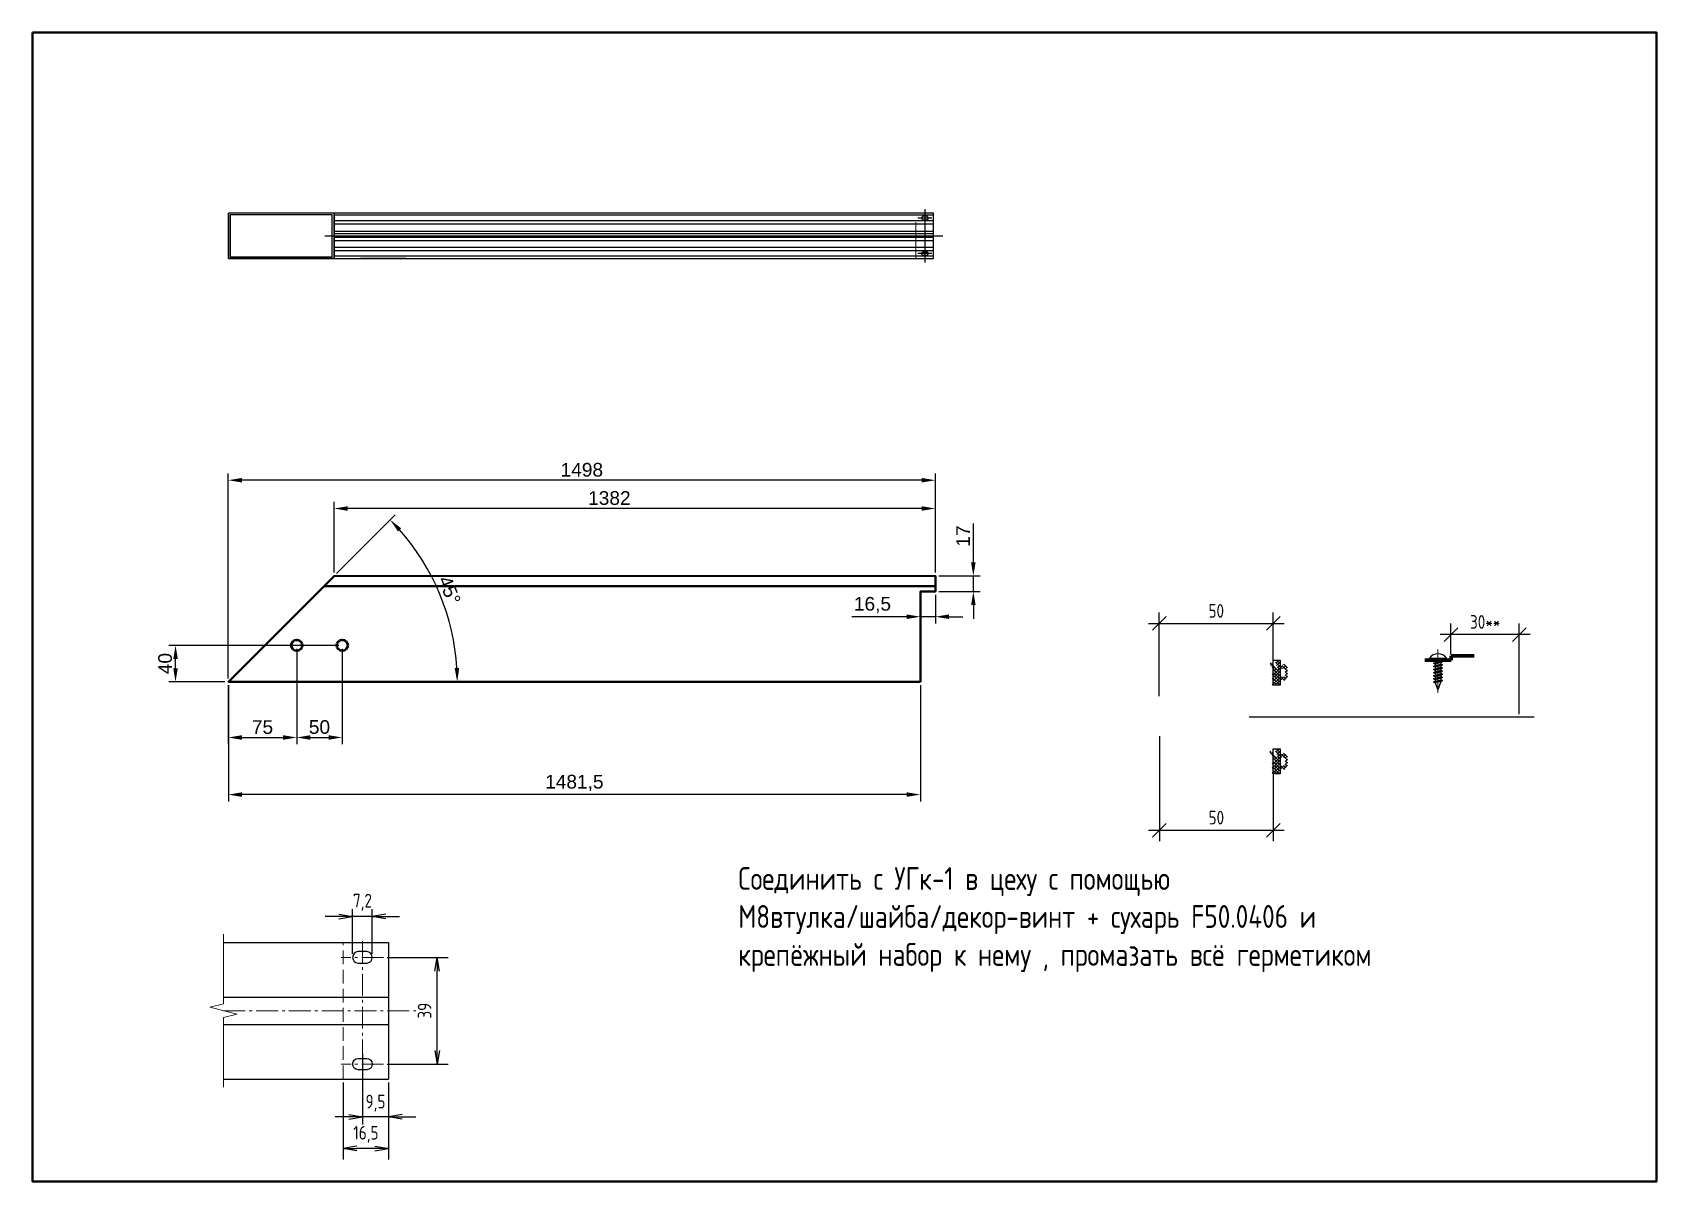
# Model space of a CAD drawing. Header units: millimetres. Extents: x 81 to 148571, y -49 to 131555.
# Drawn here: x 35891 to 37673, y 32188 to 33448 of the extents above; entities that cross this region are included whole.
import ezdxf

# ---------------------------------------------------------------- set-up
doc = ezdxf.new("R2010")
doc.units = ezdxf.units.MM
for name, pattern in [('CENTER', [50.8, 31.75, -6.35, 6.35, -6.35]), ('GOST2.303 4', [7, 5, -2, 0]), ('GOST2.303 6', [12, 8, -1.5, 1, -1.5])]:
    doc.linetypes.add(name, pattern=pattern)
for name, color, linetype, lineweight in [('F50 (Ригель)', 4, 'Continuous', 30), ('Оси', 1, 'GOST2.303 6', 18), ('Размеры', 7, 'Continuous', 25), ('Тонкая', 7, 'Continuous', 0), ('Уплотнитель', 3, 'Continuous', 25)]:
    doc.layers.add(name, color=color, linetype=linetype, lineweight=lineweight)
doc.layers.add('printme', color=5, linetype='Continuous', lineweight=40, plot=False)
doc.layers.add('РАЗМЕРЫ-ВЫНОСКИ', color=4, linetype='Continuous')
doc.styles.add('GOST 2.304', font='CS_Gost2304.shx')
doc.styles.get("Standard").update_dxf_attribs({"font": 'arial.ttf'})
doc.styles.add('ГОСТ 2.304', font='CS_Gost2304.shx')
doc.dimstyles.new('ISO-25', dxfattribs={"dimtxt": 2.5, "dimasz": 2.5, "dimexe": 1.25, "dimexo": 0.625, "dimtad": 1, "dimtxsty": 'Standard', "dimcen": 2.5, "dimadec": 0, "dimazin": 0, "dimtfac": 1, "dimtmove": 0, "dimatfit": 3, "dimfxl": 1, "dimarcsym": 0})
doc.dimstyles.new('СПДС', dxfattribs={"dimscale": 100, "dimtxt": 2.5, "dimasz": 2.5, "dimexe": 2, "dimexo": 0.625, "dimgap": 1, "dimtad": 1, "dimdec": 0, "dimtxsty": 'ГОСТ 2.304', "dimblk": 'OBLIQUE', "dimblk1": 'OBLIQUE', "dimblk2": 'OBLIQUE', "dimcen": 2.5, "dimdle": 2, "dimadec": 0, "dimazin": 2, "dimtfac": 0.75, "dimtdec": 4, "dimtmove": 1, "dimatfit": 3, "dimfxl": 1, "dimtfill": 1, "dimtolj": 1, "dimarcsym": 1})

msp = doc.modelspace()

# ---------------------------------------------------------------- blocks, each defined once
blk = doc.blocks.new('_Oblique')
at = {"color": 0, "linetype": 'ByBlock', "lineweight": -2}
blk.add_line((-0.5, -0.5), (0.5, 0.5), dxfattribs=at)
blk = doc.blocks.new('*D134')
at = {"color": 0, "lineweight": -2, "ltscale": 40, "transparency": 16777216}
for p, q in [((37127.3, 32676.7), (37127.3, 32561.4)), ((37252.3, 32635.9), (37252.3, 32561.4)), ((37115.3, 32573.4), (37264.3, 32573.4))]:
    blk.add_line(p, q, dxfattribs=at)
at = {"layer": 'Defpoints', "color": 0, "ltscale": 40}
for p in [(37127.3, 32680.4), (37252.3, 32639.7), (37252.3, 32573.4)]:
    blk.add_point(p, dxfattribs=at)
at = {"color": 0, "lineweight": -2, "ltscale": 40, "transparency": 16777216, "xscale": 15, "yscale": 15, "zscale": 15, "rotation": 180}
blk.add_blockref('_Oblique', (37127.3, 32573.4), dxfattribs=at)
at = {"color": 0, "lineweight": -2, "ltscale": 40, "transparency": 16777216, "xscale": 15, "yscale": 15, "zscale": 15}
blk.add_blockref('_Oblique', (37252.3, 32573.4), dxfattribs=at)
at = {"color": 0, "ltscale": 40, "transparency": 16777216, "insert": (37189.8, 32587.2), "char_height": 15, "attachment_point": 5, "style": 'ГОСТ 2.304', "bg_fill": 3, "box_fill_scale": 1.1, "bg_fill_color": 256, "bg_fill_true_color": 13158600, "bg_fill_transparency": 0}
blk.add_mtext('\\A1;50', dxfattribs=at)
blk = doc.blocks.new('*U54')
at = {"layer": 'Уплотнитель'}
h = blk.add_hatch(dxfattribs=at)
h.set_pattern_fill('ANSI37', color=256, scale=0.3)
h.set_pattern_definition([(45, (8005.3251, 5308.8052), (-0.67351921, 0.67351921), []), (135, (8005.3251, 5308.8052), (-0.67351921, -0.67351921), [])])
h.paths.add_polyline_path([(3.2, -3.47, 0.224221), (3.05, -3.16), (1.75, -1.83, 0.633692), (1.5, -1.95), (1.5, -2.25, -0.414214), (1.35, -2.4), (0.1, -2.4, -0.788084), (-0.08, -1.64, 0.281861), (0, -1.51), (0, 0), (-1.75, 0, 0.414214), (-2, -0.25), (-2, -1.18), (-1.1, -3.3, -0.761638), (-1.56, -3.66, -0.111738), (-3.65, -1.25, 1.038778), (-4.44, -1.76, 0.038349), (-3.92, -2.53, -0.12084), (-2.49, -5.23, -0.266455), (-2.63, -5.55), (-3.37, -6.05, 0.527864), (-3.37, -6.55), (-2.63, -7.05, -0.527864), (-2.63, -7.55), (-3.37, -8.05, 0.537008), (-3.36, -8.55), (-2.64, -9.02, -0.44915), (-2.57, -9.46), (-3.43, -10.51, 0.633764), (-3.2, -11), (0, -11), (0, -9.49, 0.281861), (-0.08, -9.36, -0.788084), (0.1, -8.6), (1.35, -8.6, -0.414214), (1.5, -8.75), (1.5, -9.05, 0.633692), (1.75, -9.17), (3.05, -7.84, 0.224221), (3.2, -7.53)])
h.paths.add_polyline_path([(0, -4.7, -0.414214), (1, -3.7), (1.7, -3.7, -0.414214), (2.2, -4.2), (2.2, -6.8, -0.414214), (1.7, -7.3), (0.5, -7.3, -0.414214), (0, -6.8)], flags=16)
at = {"layer": 'Defpoints', "color": 252}
blk.add_lwpolyline([(0, -11), (-3, -11), (-3, 0), (0, 0), (0, -11)], dxfattribs=at)
blk = doc.blocks.new('*U119')
blk.add_lwpolyline([(0, 122.47), (0, -2.53)])
blk = doc.blocks.new('3.9x13 DIN 7981', base_point=(538.74, 545.41))
for p, q in [((538.74, 549.16), (537.81, 549.16)), ((537.81, 541.66), (537.81, 549.16)), ((538.74, 541.66), (538.74, 549.16)), ((538.74, 546.71), (539.05, 546.71)), ((538.74, 544.11), (538.74, 546.71)), ((538.74, 544.11), (539.74, 544.11)), ((539.8, 546.71), (540.43, 546.71)), ((540.49, 544.11), (541.12, 544.11)), ((541.18, 546.71), (541.8, 546.71)), ((541.87, 544.11), (542.49, 544.11)), ((542.55, 546.71), (543.18, 546.71)), ((543.24, 544.11), (543.87, 544.11)), ((543.93, 546.71), (544.55, 546.71)), ((544.62, 544.11), (545.24, 544.11)), ((545.31, 546.71), (545.93, 546.71)), ((545.99, 544.11), (546.62, 544.11)), ((546.68, 546.71), (547.31, 546.71)), ((547.37, 544.11), (547.99, 544.11)), ((548.06, 546.71), (551.74, 545.41)), ((548.74, 544.11), (551.74, 545.41)), ((538.74, 541.66), (537.81, 541.66))]:
    blk.add_line(p, q)
for points in [[(539.43, 547.36), (540.12, 543.46), (539.74, 544.11), (539.05, 546.71), (539.43, 547.36), (539.8, 546.71), (540.49, 544.11), (540.12, 543.46)], [(540.8, 547.36), (541.49, 543.46), (541.12, 544.11), (540.43, 546.71), (540.8, 547.36), (541.18, 546.71), (541.87, 544.11), (541.49, 543.46)], [(542.18, 547.36), (542.87, 543.46), (542.49, 544.11), (541.8, 546.71), (542.18, 547.36), (542.55, 546.71), (543.24, 544.11), (542.87, 543.46)], [(543.55, 547.36), (544.24, 543.46), (543.87, 544.11), (543.18, 546.71), (543.55, 547.36), (543.93, 546.71), (544.62, 544.11), (544.24, 543.46)], [(544.93, 547.36), (545.62, 543.46), (545.24, 544.11), (544.55, 546.71), (544.93, 547.36), (545.31, 546.71), (545.99, 544.11), (545.62, 543.46)], [(546.31, 547.36), (546.99, 543.46), (546.62, 544.11), (545.93, 546.71), (546.31, 547.36), (546.68, 546.71), (547.37, 544.11), (546.99, 543.46)], [(547.68, 547.36), (548.37, 543.46), (547.99, 544.11), (547.31, 546.71), (547.68, 547.36), (548.06, 546.71), (548.74, 544.11), (548.37, 543.46)]]:
    blk.add_lwpolyline(points)
blk.add_arc((540.64, 545.41), 4.7, 127.07378, 232.92615)
blk = doc.blocks.new('*U61')
at = {"color": 1, "linetype": 'CENTER', "lineweight": 18, "ltscale": 0.2}
blk.add_lwpolyline([(0, 4.67), (0, -15.59)], dxfattribs=at)
at = {"rotation": 270}
blk.add_blockref('3.9x13 DIN 7981', (0, 0), dxfattribs=at)
blk = doc.blocks.new('*D139')
at = {"color": 0, "lineweight": -2, "ltscale": 2.5, "transparency": 16777216}
for p, q in [((36105.7, 32739.9), (36105.7, 32964.7)), ((36866.5, 32957.2), (36120.7, 32957.2)), ((36881.5, 32855.9), (36881.5, 32964.7))]:
    blk.add_line(p, q, dxfattribs=at)
at = {"color": 0, "ltscale": 2.5, "transparency": 16777216}
for points in [[(36120.7, 32959.7), (36120.7, 32954.7), (36105.7, 32957.2)], [(36866.5, 32959.7), (36866.5, 32954.7), (36881.5, 32957.2)]]:
    blk.add_solid(points, dxfattribs=at)
at = {"layer": 'Defpoints', "color": 0, "ltscale": 2.5}
for p in [(36105.7, 32957.2), (36881.5, 32852.2), (36105.7, 32736.1)]:
    blk.add_point(p, dxfattribs=at)
at = {"color": 0, "ltscale": 2.5, "transparency": 16777216, "insert": (36493.6, 32968.6), "char_height": 15, "attachment_point": 5}
blk.add_mtext('1498', dxfattribs=at)
blk = doc.blocks.new('*D140')
at = {"color": 0, "lineweight": -2, "ltscale": 2.5, "transparency": 16777216}
for p, q in [((36227, 32776.1), (36040.3, 32776.1)), ((36047.8, 32751.1), (36047.8, 32761.1)), ((36102, 32736.1), (36040.3, 32736.1))]:
    blk.add_line(p, q, dxfattribs=at)
at = {"color": 0, "ltscale": 2.5, "transparency": 16777216}
for points in [[(36045.3, 32761.1), (36050.3, 32761.1), (36047.8, 32776.1)], [(36045.3, 32751.1), (36050.3, 32751.1), (36047.8, 32736.1)]]:
    blk.add_solid(points, dxfattribs=at)
at = {"layer": 'Defpoints', "color": 0, "ltscale": 2.5}
for p in [(36047.8, 32776.1), (36230.7, 32776.1), (36105.7, 32736.1)]:
    blk.add_point(p, dxfattribs=at)
at = {"color": 0, "ltscale": 2.5, "transparency": 16777216, "insert": (36036.4, 32756.1), "char_height": 15, "attachment_point": 5, "rotation": 90}
blk.add_mtext('40', dxfattribs=at)
blk = doc.blocks.new('*D141')
at = {"color": 0, "lineweight": -2, "ltscale": 2.5, "transparency": 16777216}
for p, q in [((36180.7, 32772.4), (36180.7, 32667.6)), ((36105.7, 32732.4), (36105.7, 32667.6)), ((36120.7, 32675.1), (36165.7, 32675.1))]:
    blk.add_line(p, q, dxfattribs=at)
at = {"color": 0, "ltscale": 2.5, "transparency": 16777216}
for points in [[(36120.7, 32677.6), (36120.7, 32672.6), (36105.7, 32675.1)], [(36165.7, 32677.6), (36165.7, 32672.6), (36180.7, 32675.1)]]:
    blk.add_solid(points, dxfattribs=at)
at = {"layer": 'Defpoints', "color": 0, "ltscale": 2.5}
for p in [(36180.7, 32776.1), (36105.7, 32736.1), (36180.7, 32675.1)]:
    blk.add_point(p, dxfattribs=at)
at = {"color": 0, "ltscale": 2.5, "transparency": 16777216, "insert": (36143.2, 32686.4), "char_height": 15, "attachment_point": 5}
blk.add_mtext('75', dxfattribs=at)
blk = doc.blocks.new('*D142')
at = {"color": 0, "lineweight": -2, "ltscale": 2.5, "transparency": 16777216}
for p, q in [((36180.7, 32772.4), (36180.7, 32667.6)), ((36230.7, 32772.4), (36230.7, 32667.6)), ((36195.7, 32675.1), (36215.7, 32675.1))]:
    blk.add_line(p, q, dxfattribs=at)
at = {"color": 0, "ltscale": 2.5, "transparency": 16777216}
for points in [[(36195.7, 32677.6), (36195.7, 32672.6), (36180.7, 32675.1)], [(36215.7, 32677.6), (36215.7, 32672.6), (36230.7, 32675.1)]]:
    blk.add_solid(points, dxfattribs=at)
at = {"layer": 'Defpoints', "color": 0, "ltscale": 2.5}
for p in [(36180.7, 32776.1), (36230.7, 32776.1), (36230.7, 32675.1)]:
    blk.add_point(p, dxfattribs=at)
at = {"color": 0, "ltscale": 2.5, "transparency": 16777216, "insert": (36205.7, 32686.5), "char_height": 15, "attachment_point": 5}
blk.add_mtext('50', dxfattribs=at)
blk = doc.blocks.new('*D143')
at = {"color": 0, "lineweight": -2, "ltscale": 2.5, "transparency": 16777216}
for p, q in [((36865, 32831.4), (36865, 32800)), ((36881.5, 32831.4), (36881.5, 32800)), ((36850, 32807.5), (36789.9, 32807.5)), ((36881.5, 32807.5), (36865, 32807.5)), ((36896.5, 32807.5), (36911.5, 32807.5))]:
    blk.add_line(p, q, dxfattribs=at)
at = {"color": 0, "ltscale": 2.5, "transparency": 16777216}
for points in [[(36850, 32810), (36850, 32805), (36865, 32807.5)], [(36896.5, 32810), (36896.5, 32805), (36881.5, 32807.5)]]:
    blk.add_solid(points, dxfattribs=at)
at = {"layer": 'Defpoints', "color": 0, "ltscale": 2.5}
for p in [(36865, 32835.2), (36881.5, 32835.2), (36865, 32807.5)]:
    blk.add_point(p, dxfattribs=at)
at = {"color": 0, "ltscale": 2.5, "transparency": 16777216, "insert": (36812.5, 32820.3), "char_height": 15, "attachment_point": 5}
blk.add_mtext('16,5', dxfattribs=at)
blk = doc.blocks.new('*D144')
at = {"color": 0, "lineweight": -2, "ltscale": 2.5, "transparency": 16777216}
for p, q in [((36923.2, 32867.2), (36923.2, 32909.8)), ((36885.3, 32852.2), (36930.7, 32852.2)), ((36923.2, 32835.2), (36923.2, 32852.2)), ((36885.3, 32835.2), (36930.7, 32835.2)), ((36923.2, 32820.2), (36923.2, 32805.2))]:
    blk.add_line(p, q, dxfattribs=at)
at = {"color": 0, "ltscale": 2.5, "transparency": 16777216}
for points in [[(36920.7, 32867.2), (36925.7, 32867.2), (36923.2, 32852.2)], [(36920.7, 32820.2), (36925.7, 32820.2), (36923.2, 32835.2)]]:
    blk.add_solid(points, dxfattribs=at)
at = {"layer": 'Defpoints', "color": 0, "ltscale": 2.5}
for p in [(36881.5, 32852.2), (36923.2, 32852.2), (36881.5, 32835.2)]:
    blk.add_point(p, dxfattribs=at)
at = {"color": 0, "ltscale": 2.5, "transparency": 16777216, "insert": (36911.9, 32896), "char_height": 15, "attachment_point": 5, "rotation": 90}
blk.add_mtext('17', dxfattribs=at)
blk = doc.blocks.new('*D145')
at = {"color": 0, "lineweight": -2, "ltscale": 2.5, "transparency": 16777216}
blk.add_line((36224.4, 32854.8), (36288.6, 32919.1), dxfattribs=at)
blk.add_arc((36105.7, 32736.1), 251.2, 3.4251, 41.5777, dxfattribs=at)
at = {"color": 0, "ltscale": 2.5, "transparency": 16777216}
for points in [[(36291.8, 32901.1), (36295.4, 32904.5), (36283.3, 32913.7)], [(36359, 32751.2), (36354, 32751.1), (36356.9, 32736.2)]]:
    blk.add_solid(points, dxfattribs=at)
at = {"layer": 'Defpoints', "color": 0, "ltscale": 2.5}
for p in [(36221.7, 32852.1, 40912), (36348.3, 32801.2), (36105.7, 32736.1, 40912), (36105.7, 32736.1, 40912), (36865, 32736.2, 40912)]:
    blk.add_point(p, dxfattribs=at)
at = {"color": 0, "ltscale": 2.5, "transparency": 16777216, "insert": (36348.3, 32836.6), "char_height": 15, "attachment_point": 5, "rotation": 292.5014}
blk.add_mtext('45°', dxfattribs=at)
blk = doc.blocks.new('_Open')
at = {"color": 0, "linetype": 'ByBlock', "lineweight": -2}
for p, q in [((-1, 0.17), (0, 0)), ((-1, -0.17), (0, 0)), ((0, 0), (-1, 0))]:
    blk.add_line(p, q, dxfattribs=at)
blk = doc.blocks.new('*D135')
at = {"color": 0, "lineweight": -2, "ltscale": 40, "transparency": 16777216}
for p, q in [((37127.25, 32720.34), (37127.25, 32812.1)), ((37252.25, 32736.11), (37252.25, 32812.1)), ((37115.25, 32800.1), (37264.25, 32800.1))]:
    blk.add_line(p, q, dxfattribs=at)
at = {"layer": 'Defpoints', "color": 0, "ltscale": 40}
for p in [(37252.25, 32800.1), (37252.25, 32732.36), (37127.25, 32716.59)]:
    blk.add_point(p, dxfattribs=at)
at = {"layer": 'Defpoints', "color": 0, "ltscale": 2}
for p in [(94.76, -9.5), (104.26, -20)]:
    blk.add_point(p, dxfattribs=at)
at = {"layer": 'Размеры', "color": 0, "lineweight": -2, "ltscale": 2, "transparency": 16777216}
for p, q in [((94.76, -10.75), (94.76, -37.79)), ((104.26, -21.25), (104.26, -37.79)), ((89.76, -33.79), (84.76, -33.79)), ((109.26, -33.79), (114.26, -33.79))]:
    blk.add_line(p, q, dxfattribs=at)
at = {"color": 0, "lineweight": -2, "ltscale": 40, "transparency": 16777216, "xscale": 15, "yscale": 15, "zscale": 15, "rotation": 180}
blk.add_blockref('_Oblique', (37127.25, 32800.1), dxfattribs=at)
at = {"color": 0, "lineweight": -2, "ltscale": 40, "transparency": 16777216, "xscale": 15, "yscale": 15, "zscale": 15}
blk.add_blockref('_Oblique', (37252.25, 32800.1), dxfattribs=at)
at = {"color": 0, "ltscale": 40, "transparency": 16777216, "insert": (37189.75, 32813.91), "char_height": 15, "attachment_point": 5, "style": 'ГОСТ 2.304', "bg_fill": 3, "box_fill_scale": 1.1, "bg_fill_color": 256, "bg_fill_true_color": 13158600, "bg_fill_transparency": 0}
blk.add_mtext('\\A1;50', dxfattribs=at)
at = {"layer": 'Размеры', "color": 0, "ltscale": 2, "transparency": 16777216, "insert": (99.51, -28.79), "char_height": 5, "attachment_point": 5, "style": 'GOST 2.304', "bg_fill": 3, "box_fill_scale": 1.1, "bg_fill_color": 256, "bg_fill_true_color": 13158600, "bg_fill_transparency": 0}
blk.add_mtext('\\A1;9,5', dxfattribs=at)
at = {"layer": 'Defpoints', "color": 0, "ltscale": 2}
blk.add_point((94.76, -33.79), dxfattribs=at)
at = {"layer": 'Размеры', "color": 0, "lineweight": -2, "ltscale": 2, "transparency": 16777216}
blk.add_line((104.26, -33.79), (94.76, -33.79), dxfattribs=at)
at = {"layer": 'Размеры', "color": 0, "lineweight": -2, "ltscale": 2, "transparency": 16777216, "xscale": 5, "yscale": 5, "zscale": 5}
blk.add_blockref('_Open', (94.76, -33.79), dxfattribs=at)
at = {"layer": 'Размеры', "color": 0, "lineweight": -2, "ltscale": 2, "transparency": 16777216, "xscale": 5, "yscale": 5, "zscale": 5, "rotation": 180}
blk.add_blockref('_Open', (104.26, -33.79), dxfattribs=at)
blk = doc.blocks.new('*D136')
at = {"color": 0, "lineweight": -2, "ltscale": 2.5, "transparency": 16777216}
for p, q in [((37447.25, 32766.06), (37447.25, 32799.97)), ((37522.25, 32700.63), (37522.25, 32799.97)), ((37534.25, 32787.97), (37435.25, 32787.97))]:
    blk.add_line(p, q, dxfattribs=at)
at = {"layer": 'Defpoints', "color": 0, "ltscale": 2.5}
for p in [(37447.25, 32787.97), (37447.25, 32762.31), (37522.25, 32696.88)]:
    blk.add_point(p, dxfattribs=at)
at = {"layer": 'Defpoints', "color": 0, "ltscale": 5}
for p in [(91.16, 24.5), (98.36, 24.5)]:
    blk.add_point(p, dxfattribs=at)
at = {"layer": 'Размеры', "color": 0, "lineweight": -2, "ltscale": 5, "transparency": 16777216}
for p, q in [((91.16, 25.75), (91.16, 43.46)), ((98.36, 25.75), (98.36, 43.46)), ((86.16, 39.46), (81.16, 39.46)), ((103.36, 39.46), (108.36, 39.46))]:
    blk.add_line(p, q, dxfattribs=at)
at = {"color": 0, "lineweight": -2, "ltscale": 2.5, "transparency": 16777216, "xscale": 15, "yscale": 15, "zscale": 15, "rotation": 180}
blk.add_blockref('_Oblique', (37447.25, 32787.97), dxfattribs=at)
at = {"color": 0, "lineweight": -2, "ltscale": 2.5, "transparency": 16777216, "xscale": 15, "yscale": 15, "zscale": 15}
blk.add_blockref('_Oblique', (37522.25, 32787.97), dxfattribs=at)
at = {"color": 0, "ltscale": 2.5, "transparency": 16777216, "insert": (37484.75, 32801.78), "char_height": 15, "attachment_point": 5, "style": 'ГОСТ 2.304', "bg_fill": 3, "box_fill_scale": 1.1, "bg_fill_color": 256, "bg_fill_true_color": 13158600, "bg_fill_transparency": 0}
blk.add_mtext('\\A1;30**', dxfattribs=at)
at = {"layer": 'Размеры', "color": 0, "ltscale": 5, "transparency": 16777216, "insert": (94.76, 44.65), "char_height": 5, "attachment_point": 5, "style": 'ГОСТ 2.304', "bg_fill": 3, "box_fill_scale": 1.1, "bg_fill_color": 256, "bg_fill_true_color": 13158600, "bg_fill_transparency": 0}
blk.add_mtext('\\A1;7,2', dxfattribs=at)
at = {"layer": 'Defpoints', "color": 0, "ltscale": 5}
blk.add_point((91.16, 39.46), dxfattribs=at)
at = {"layer": 'Размеры', "color": 0, "lineweight": -2, "ltscale": 5, "transparency": 16777216}
blk.add_line((98.36, 39.46), (91.16, 39.46), dxfattribs=at)
at = {"layer": 'Размеры', "color": 0, "lineweight": -2, "ltscale": 5, "transparency": 16777216, "xscale": 5, "yscale": 5, "zscale": 5}
blk.add_blockref('_Open', (91.16, 39.46), dxfattribs=at)
at = {"layer": 'Размеры', "color": 0, "lineweight": -2, "ltscale": 5, "transparency": 16777216, "xscale": 5, "yscale": 5, "zscale": 5, "rotation": 180}
blk.add_blockref('_Open', (98.36, 39.46), dxfattribs=at)
blk = doc.blocks.new('*D137')
at = {"color": 0, "lineweight": -2, "ltscale": 2.5, "transparency": 16777216}
for p, q in [((36105.74, 32732.4), (36105.75, 32604.96)), ((36865.03, 32732.43), (36865.04, 32604.99)), ((36850.04, 32612.49), (36120.75, 32612.46))]:
    blk.add_line(p, q, dxfattribs=at)
at = {"color": 0, "ltscale": 2.5, "transparency": 16777216}
for points in [[(36120.75, 32614.96), (36120.75, 32609.96), (36105.75, 32612.46)], [(36850.04, 32614.99), (36850.04, 32609.99), (36865.04, 32612.49)]]:
    blk.add_solid(points, dxfattribs=at)
at = {"layer": 'Defpoints', "color": 0, "ltscale": 2.5}
for p in [(36105.74, 32736.15), (36865.03, 32736.18), (36105.75, 32612.46)]:
    blk.add_point(p, dxfattribs=at)
at = {"layer": 'Defpoints', "color": 0, "ltscale": 2}
for p in [(87.76, -20), (104.26, -20), (87.76, -45.32)]:
    blk.add_point(p, dxfattribs=at)
at = {"layer": 'Размеры', "color": 0, "lineweight": -2, "ltscale": 2, "transparency": 16777216}
for p, q in [((87.76, -21.25), (87.76, -49.32)), ((104.26, -21.25), (104.26, -49.32)), ((99.26, -45.32), (92.76, -45.32))]:
    blk.add_line(p, q, dxfattribs=at)
at = {"color": 0, "ltscale": 2.5, "transparency": 16777216, "insert": (36485.39, 32625.24), "char_height": 15, "attachment_point": 5, "rotation": 0.00275}
blk.add_mtext('1481,5', dxfattribs=at)
at = {"layer": 'Размеры', "color": 0, "ltscale": 2, "transparency": 16777216, "insert": (96.01, -40.17), "char_height": 5, "attachment_point": 5, "style": 'GOST 2.304', "bg_fill": 3, "box_fill_scale": 1.1, "bg_fill_color": 256, "bg_fill_true_color": 13158600, "bg_fill_transparency": 0}
blk.add_mtext('\\A1;16,5', dxfattribs=at)
at = {"layer": 'Размеры', "color": 0, "lineweight": -2, "ltscale": 2, "transparency": 16777216, "xscale": 5, "yscale": 5, "zscale": 5, "rotation": 180}
blk.add_blockref('_Open', (87.76, -45.32), dxfattribs=at)
at = {"layer": 'Размеры', "color": 0, "lineweight": -2, "ltscale": 2, "transparency": 16777216, "xscale": 5, "yscale": 5, "zscale": 5}
blk.add_blockref('_Open', (104.26, -45.32), dxfattribs=at)
blk = doc.blocks.new('*D138')
at = {"color": 0, "lineweight": -2, "ltscale": 2.5, "transparency": 16777216}
for p, q in [((36221.74, 32855.9), (36221.74, 32933.67)), ((36881.53, 32855.93), (36881.53, 32933.71)), ((36866.53, 32926.21), (36236.74, 32926.17))]:
    blk.add_line(p, q, dxfattribs=at)
at = {"color": 0, "ltscale": 2.5, "transparency": 16777216}
for points in [[(36236.74, 32928.67), (36236.74, 32923.67), (36221.74, 32926.17)], [(36866.53, 32928.71), (36866.53, 32923.71), (36881.53, 32926.21)]]:
    blk.add_solid(points, dxfattribs=at)
at = {"layer": 'Defpoints', "color": 0, "ltscale": 2.5}
for p in [(36221.74, 32926.17), (36221.74, 32852.15), (36881.53, 32852.18)]:
    blk.add_point(p, dxfattribs=at)
at = {"layer": 'Defpoints', "color": 0, "ltscale": 2}
for p in [(102.49, 24.5), (122.14, 24.5), (102.49, -14.5)]:
    blk.add_point(p, dxfattribs=at)
at = {"layer": 'Размеры', "color": 0, "lineweight": -2, "ltscale": 2, "transparency": 16777216}
for p, q in [((103.74, 24.5), (126.14, 24.5)), ((122.14, -9.5), (122.14, 19.5)), ((103.74, -14.5), (126.14, -14.5))]:
    blk.add_line(p, q, dxfattribs=at)
at = {"layer": 'Размеры', "color": 0, "lineweight": -2, "ltscale": 2, "transparency": 16777216, "xscale": 5, "yscale": 5, "zscale": 5}
for p, rotation in [((122.14, 24.5), 90), ((122.14, -14.5), 270)]:
    blk.add_blockref('_Open', p, dxfattribs=dict(at, rotation=rotation))
at = {"color": 0, "ltscale": 2.5, "transparency": 16777216, "insert": (36523.81, 32937.6), "char_height": 15, "attachment_point": 5, "rotation": 0.00317}
blk.add_mtext('1382', dxfattribs=at)
at = {"layer": 'Размеры', "color": 0, "ltscale": 2, "transparency": 16777216, "insert": (117.49, 5), "char_height": 5, "attachment_point": 5, "rotation": 90, "style": 'GOST 2.304', "bg_fill": 3, "box_fill_scale": 1.1, "bg_fill_color": 256, "bg_fill_true_color": 13158600, "bg_fill_transparency": 0}
blk.add_mtext('\\A1;39', dxfattribs=at)
blk = doc.blocks.new('уз 12зерк')
at = {"layer": 'F50 (Ригель)', "lineweight": 25, "ltscale": 2.5}
for p, q in [((43.88, 30), (104.26, 30)), ((104.26, 30), (104.26, -20)), ((43.88, 10), (104.26, 10)), ((43.88, 0), (104.26, 0)), ((43.88, -20), (104.26, -20))]:
    blk.add_line(p, q, dxfattribs=at)
at = {"layer": 'F50 (Ригель)', "linetype": 'GOST2.303 4', "lineweight": 18}
blk.add_line((87.76, -20), (87.76, 30), dxfattribs=at)
at = {"layer": 'Оси'}
for p, q in [((94.76, 30.48), (94.76, -20.48)), ((43.88, 5), (114.26, 5))]:
    blk.add_line(p, q, dxfattribs=at)
at = {"layer": 'Тонкая', "linetype": 'Continuous'}
blk.add_lwpolyline([(43.88, 33), (43.88, 7.5), (38.88, 6.25), (48.88, 3.75), (43.88, 2.5), (43.88, -23)], dxfattribs=at)
at = {"layer": 'Размеры', "ltscale": 2}
dim = blk.add_linear_dim(base=(94.76, -33.79), p1=(104.26, -20), p2=(94.76, -9.5), angle=180, dimstyle='СПДС', override={"dimscale": 2, "dimdec": 1, "dimtxsty": 'GOST 2.304', "dimblk1": 'Open', "dimblk2": 'Open', "dimsah": 1}, dxfattribs=at)
dim.commit()
dim.dimension.update_dxf_attribs({"geometry": '*D135', "text_midpoint": (99.51, -33.79), "dimtype": 128})
at = {"layer": 'Размеры', "ltscale": 5}
dim = blk.add_linear_dim(base=(91.16, 39.46), p1=(98.36, 24.5), p2=(91.16, 24.5), angle=180, dimstyle='СПДС', override={"dimscale": 2, "dimdec": 1, "dimblk1": 'Open', "dimblk2": 'Open', "dimsah": 1}, dxfattribs=at)
dim.commit()
dim.dimension.update_dxf_attribs({"geometry": '*D136', "text_midpoint": (94.76, 39.46), "dimtype": 128})
at = {"layer": 'Размеры', "ltscale": 2}
dim = blk.add_linear_dim(base=(87.76, -45.32), p1=(104.26, -20), p2=(87.76, -20), angle=180, dimstyle='СПДС', override={"dimscale": 2, "dimdec": 1, "dimtxsty": 'GOST 2.304', "dimblk1": 'Open', "dimblk2": 'Open', "dimsah": 1}, dxfattribs=at)
dim.commit()
dim.dimension.update_dxf_attribs({"geometry": '*D137', "text_midpoint": (96.01, -45.32), "dimtype": 128})
at = {"layer": 'F50 (Ригель)', "lineweight": 25, "ltscale": 2.5}
for points in [[(96.36, 22.4, 0.953514), (96.36, 26.6), (93.16, 26.6, 0.953514), (93.16, 22.4)], [(96.36, -12.4, -0.953514), (96.36, -16.6), (93.16, -16.6, -0.953514), (93.16, -12.4)]]:
    blk.add_lwpolyline(points, format="xyb", close=True, dxfattribs=at)
at = {"layer": 'Оси'}
for points in [[(102.49, 24.5), (87.03, 24.5)], [(102.49, -14.5), (87.03, -14.5)]]:
    blk.add_lwpolyline(points, dxfattribs=at)
at = {"layer": 'Размеры', "ltscale": 2}
dim = blk.add_linear_dim(base=(122.14, 24.5), p1=(102.49, -14.5), p2=(102.49, 24.5), angle=90, dimstyle='СПДС', override={"dimscale": 2, "dimtxsty": 'GOST 2.304', "dimblk1": 'Open', "dimblk2": 'Open', "dimsah": 1}, dxfattribs=at)
dim.commit()
dim.dimension.update_dxf_attribs({"geometry": '*D138', "text_midpoint": (117.49, 5)})

# ---------------------------------------------------------------- dimensions: what is measured, and where the dimension line sits
at = {"ltscale": 40}
dim = msp.add_linear_dim(base=(37252.254, 32573.363), p1=(37127.254, 32680.443), p2=(37252.254, 32639.697), dimstyle='СПДС', override={"dimscale": 6, "dimlfac": 0.4}, dxfattribs=at)
dim.commit()
dim.dimension.update_dxf_attribs({"geometry": '*D134', "text_midpoint": (37189.754, 32587.173)})

# ---------------------------------------------------------------- linework, layer by layer
at = {"color": 3, "ltscale": 8}
for p, q in [((36870.033, 33254.523, 40912), (36870.033, 33195.945, 40912)), ((36211.743, 33225.234, 40912), (36844.681, 33225.234, 40912)), ((36626.1, 33225.234, 40912), (36889.533, 33225.234, 40912))]:
    msp.add_line(p, q, dxfattribs=at)
at = {"ltscale": 2.5}
for p, q in [((36105.743, 33200.234, 40912), (36105.743, 33250.234, 40912)), ((36221.743, 33250.234, 40912), (36105.743, 33250.234, 40912)), ((36221.743, 33200.234, 40912), (36105.743, 33200.234, 40912)), ((36300.743, 33200.234, 40912), (36250.743, 33200.234, 40912))]:
    msp.add_line(p, q, dxfattribs=at)
at = {"color": 252, "lineweight": 25, "ltscale": 8}
for p, q in [((36847.259, 33247.734, 40912), (36221.743, 33247.734, 40912)), ((36845.208, 33241.734, 40912), (36221.743, 33241.734, 40912)), ((36844.717, 33237.934, 40912), (36221.743, 33237.934, 40912)), ((36879.533, 33247.734, 40912), (36626.1, 33247.734, 40912)), ((36879.533, 33241.734, 40912), (36626.1, 33241.734, 40912)), ((36879.533, 33237.934, 40912), (36626.1, 33237.934, 40912)), ((36844.681, 33227.234, 40912), (36221.743, 33227.234, 40912)), ((36844.681, 33223.234, 40912), (36221.743, 33223.234, 40912)), ((36879.533, 33227.234, 40912), (36624.1, 33227.234, 40912)), ((36879.533, 33223.234, 40912), (36628.1, 33223.234, 40912)), ((36844.717, 33212.534, 40912), (36221.743, 33212.534, 40912)), ((36845.208, 33208.734, 40912), (36221.743, 33208.734, 40912)), ((36847.259, 33202.734, 40912), (36221.743, 33202.734, 40912)), ((36879.533, 33212.534, 40912), (36626.1, 33212.534, 40912)), ((36879.533, 33208.734, 40912), (36626.1, 33208.734, 40912)), ((36879.533, 33202.734, 40912), (36626.1, 33202.734, 40912))]:
    msp.add_line(p, q, dxfattribs=at)
at = {"color": 252, "linetype": 'GOST2.303 4', "lineweight": 18, "ltscale": 8}
msp.add_line((36860.033, 33200.234, 40912), (36860.033, 33250.234, 40912), dxfattribs=at)
at = {"lineweight": 25, "ltscale": 8}
for p, q in [((36221.743, 33230.234, 40912), (36879.533, 33230.234, 40912)), ((36221.743, 33220.234, 40912), (36844.681, 33220.234, 40912)), ((36626.1, 33220.234, 40912), (36879.533, 33220.234, 40912))]:
    msp.add_line(p, q, dxfattribs=at)
at = {"color": 6, "lineweight": 40, "ltscale": 10}
for p, q in [((36221.743, 32852.146, 40912), (36881.533, 32852.183, 40912)), ((36210.743, 32841.146, 40912), (36881.533, 32841.183, 40912))]:
    msp.add_line(p, q, dxfattribs=at)
at = {"color": 1, "lineweight": 70, "ltscale": 4}
for p, q in [((37447.411, 32759.862), (37418.669, 32759.862)), ((37447.411, 32764.676), (37447.411, 32759.862)), ((37447.411, 32764.676), (37472.827, 32764.676))]:
    msp.add_line(p, q, dxfattribs=at)
at = {"ltscale": 2.5, "elevation": 40912}
for points in [[(36221.743, 33250.234), (36105.743, 33250.234), (36105.743, 33200.234), (36221.743, 33200.234)], [(36219.743, 33248.234), (36107.743, 33248.234), (36107.743, 33202.234), (36219.743, 33202.234)]]:
    msp.add_lwpolyline(points, close=True, dxfattribs=at)
at = {"lineweight": 25, "ltscale": 8, "elevation": 40912}
for points in [[(36848.662, 33250.234), (36221.743, 33250.234), (36221.743, 33200.234), (36848.662, 33200.234)], [(36626.1, 33200.234), (36879.533, 33200.234), (36879.533, 33250.234), (36626.1, 33250.234)]]:
    msp.add_lwpolyline(points, dxfattribs=at)
at = {"color": 3, "ltscale": 8, "elevation": 40912}
for points in [[(36877.761, 33244.734), (36862.305, 33244.734)], [(36877.761, 33205.734), (36862.305, 33205.734)]]:
    msp.add_lwpolyline(points, dxfattribs=at)
at = {"color": 252, "lineweight": 25, "ltscale": 8, "elevation": 40912}
for points in [[(36871.633, 33242.634, 0.9535141), (36871.633, 33246.834), (36868.433, 33246.834, 0.9535141), (36868.433, 33242.634)], [(36871.633, 33207.834, -0.9535141), (36871.633, 33203.634), (36868.433, 33203.634, -0.9535141), (36868.433, 33207.834)]]:
    msp.add_lwpolyline(points, format="xyb", close=True, dxfattribs=at)
at = {"color": 6, "lineweight": 40, "ltscale": 10, "elevation": 40912}
msp.add_lwpolyline([(36210.743, 32841.146), (36881.533, 32841.183)], dxfattribs=at)

# ---------------------------------------------------------------- block references
at = {"xscale": 2.5, "yscale": 2.5, "zscale": 2.5}
msp.add_blockref('*U61', (37433.04, 32759.862), dxfattribs=at)
at = {"ltscale": 2, "xscale": 2.5, "yscale": 2.5, "zscale": 2.5}
msp.add_blockref('*U54', (37259.754, 32759.862), dxfattribs=at)

msp.set_redraw_order([(e.dxf.handle, doc.entitydb.next_handle()) for e in msp.query("TEXT MTEXT ATTDEF DIMENSION ARC_DIMENSION")])  # texts and dimensions are drawn at this point

# ---------------------------------------------------------------- next in the draw order: dimensions: what is measured, and where the dimension line sits
at = {"ltscale": 40}
dim = msp.add_linear_dim(base=(37252.254, 32800.103), p1=(37127.254, 32716.592), p2=(37252.254, 32732.362), dimstyle='СПДС', override={"dimscale": 6, "dimlfac": 0.4}, dxfattribs=at)
dim.commit()
dim.dimension.update_dxf_attribs({"geometry": '*D135', "text_midpoint": (37189.754, 32813.913)})

# ---------------------------------------------------------------- next in the draw order: block references
at = {"ltscale": 4, "xscale": 2.5, "yscale": 2.5, "zscale": 2.5, "rotation": 269.9999999999999}
msp.add_blockref('*U119', (37232.254, 32697.362), dxfattribs=at)
at = {"ltscale": 2, "xscale": 2.5, "yscale": 2.5, "zscale": 2.5}
msp.add_blockref('*U54', (37259.754, 32662.75), dxfattribs=at)

# ---------------------------------------------------------------- next in the draw order: dimensions: what is measured, and where the dimension line sits
at = {"ltscale": 2.5}
dim = msp.add_linear_dim(base=(37447.254, 32787.968), p1=(37522.254, 32696.882), p2=(37447.254, 32762.313), text='30**', dimstyle='СПДС', override={"dimscale": 6, "dimlfac": 1}, dxfattribs=at)
dim.commit()
dim.dimension.update_dxf_attribs({"geometry": '*D136', "text_midpoint": (37484.754, 32801.779)})

# ---------------------------------------------------------------- next in the draw order: linework, layer by layer
at = {"ltscale": 2}
msp.add_line((36221.743, 32852.146, 40912), (36105.743, 32736.146, 40912), dxfattribs=at)
at = {"color": 6, "lineweight": 40, "ltscale": 10}
msp.add_line((36105.743, 32736.146, 40912), (36865.033, 32736.183, 40912), dxfattribs=at)
at = {"color": 6, "lineweight": 40, "ltscale": 10, "elevation": 40912}
msp.add_lwpolyline([(36865.033, 32736.183), (36865.033, 32835.183), (36881.533, 32835.183), (36881.533, 32852.183), (36221.743, 32852.146), (36105.743, 32736.146)], close=True, dxfattribs=at)
at = {"lineweight": 50, "ltscale": 20}
for centre in [(36180.743, 32776.146, 40912), (36230.743, 32776.146, 40912)]:
    msp.add_circle(centre, 6, dxfattribs=at)

# ---------------------------------------------------------------- next in the draw order: dimensions: what is measured, and where the dimension line sits
at = {"ltscale": 2.5}
dim = msp.add_aligned_dim(p1=(36865.033, 32736.183, 40912), p2=(36105.743, 32736.146, 40912), distance=123.691, text='1481,5', dimstyle='ISO-25', override={"dimscale": 6}, dxfattribs=at)
dim.commit()
dim.dimension.update_dxf_attribs({"geometry": '*D137', "text_midpoint": (36485.393, 32625.238, 40912)})

# ---------------------------------------------------------------- next in the draw order: dimensions: what is measured, and where the dimension line sits
dim = msp.add_linear_dim(base=(36221.739, 32926.174, 40912), p1=(36881.533, 32852.183, 40912), p2=(36221.743, 32852.146, 40912), angle=180.00317, text='1382', dimstyle='ISO-25', override={"dimscale": 6}, dxfattribs=at)
dim.commit()
dim.dimension.update_dxf_attribs({"geometry": '*D138', "text_midpoint": (36523.81, 32926.191, 40912), "dimtype": 161})

# ---------------------------------------------------------------- next in the draw order: linework, layer by layer
at = {"ltscale": 100}
msp.add_lwpolyline([(35890.813, 33448.186), (37672.813, 33448.186), (37672.813, 32188.186), (35890.813, 32188.186)], close=True, dxfattribs=at)
at = {"layer": 'printme'}
msp.add_lwpolyline([(35890.813, 33448.186), (37672.813, 33448.186), (37672.813, 32188.186), (35890.813, 32188.186)], close=True, dxfattribs=at)

# ---------------------------------------------------------------- next in the draw order: dimensions: what is measured, and where the dimension line sits
at = {"ltscale": 2.5}
dim = msp.add_linear_dim(base=(36105.743, 32957.199, 40912), p1=(36881.533, 32852.183, 40912), p2=(36105.743, 32736.146, 40912), angle=180, text='1498', dimstyle='ISO-25', override={"dimscale": 6}, dxfattribs=at)
dim.commit()
dim.dimension.update_dxf_attribs({"geometry": '*D139', "text_midpoint": (36493.638, 32968.608, 40912)})
dim = msp.add_angular_dim_2l(base=(36348.348, 32801.16), line1=((36221.743, 32852.146, 40912), (36105.743, 32736.146, 40912)), line2=((36105.743, 32736.146, 40912), (36865.033, 32736.183, 40912)), dimstyle='ISO-25', override={"dimscale": 6}, dxfattribs=at)
dim.commit()
dim.dimension.update_dxf_attribs({"geometry": '*D145', "text_midpoint": (36348.299, 32836.623)})
for base, p1, p2, angle, override, picture, middle in [((36923.169, 32852.183), (36881.533, 32835.183), (36881.533, 32852.183), 90, {"dimscale": 6}, '*D144', (36911.889, 32895.97)), ((36865.033, 32807.491), (36881.533, 32835.183), (36865.033, 32835.183), 180, {"dimscale": 6}, '*D143', (36812.451, 32820.256)), ((36047.772, 32776.146, 40912), (36105.743, 32736.146, 40912), (36230.743, 32776.146, 40912), 270, {"dimscale": 6}, '*D140', (36036.363, 32756.146, 40912)), ((36180.743, 32675.066, 40912), (36105.743, 32736.146, 40912), (36180.743, 32776.146, 40912), 180, {"dimscale": 6}, '*D141', (36143.243, 32686.444, 40912)), ((36230.743, 32675.066, 40912), (36180.743, 32776.146, 40912), (36230.743, 32776.146, 40912), 180, {"dimscale": 6, "dimtmove": 1}, '*D142', (36205.743, 32686.474, 40912))]:
    dim = msp.add_linear_dim(base=base, p1=p1, p2=p2, angle=angle, dimstyle='ISO-25', override=override, dxfattribs=at)
    dim.commit()
    dim.dimension.update_dxf_attribs({"geometry": picture, "text_midpoint": middle})

# ---------------------------------------------------------------- next in the draw order: block references
at = {"ltscale": 3, "xscale": 3, "yscale": 3, "zscale": 3}
msp.add_blockref('уз 12зерк', (34706.618, 32712.688), dxfattribs=at)

# ---------------------------------------------------------------- next in the draw order: block references
msp.add_blockref('уз 12зерк', (35968.612, 32360.451), dxfattribs=at)

# ---------------------------------------------------------------- next in the draw order: texts
at = {"layer": 'РАЗМЕРЫ-ВЫНОСКИ', "ltscale": 5, "insert": (36665.303, 32532.99), "char_height": 25, "attachment_point": 1, "style": 'ГОСТ 2.304'}
msp.add_mtext_dynamic_manual_height_columns('Соединить с УГк-1 в цеху с помощью M8втулка/шайба/декор-винт + сухарь F50.0406 и крепёжный набор к нему , промазать всё герметиком', width=735.72796, gutter_width=125, heights=[0], dxfattribs=at)

doc.saveas('drawing.dxf')
